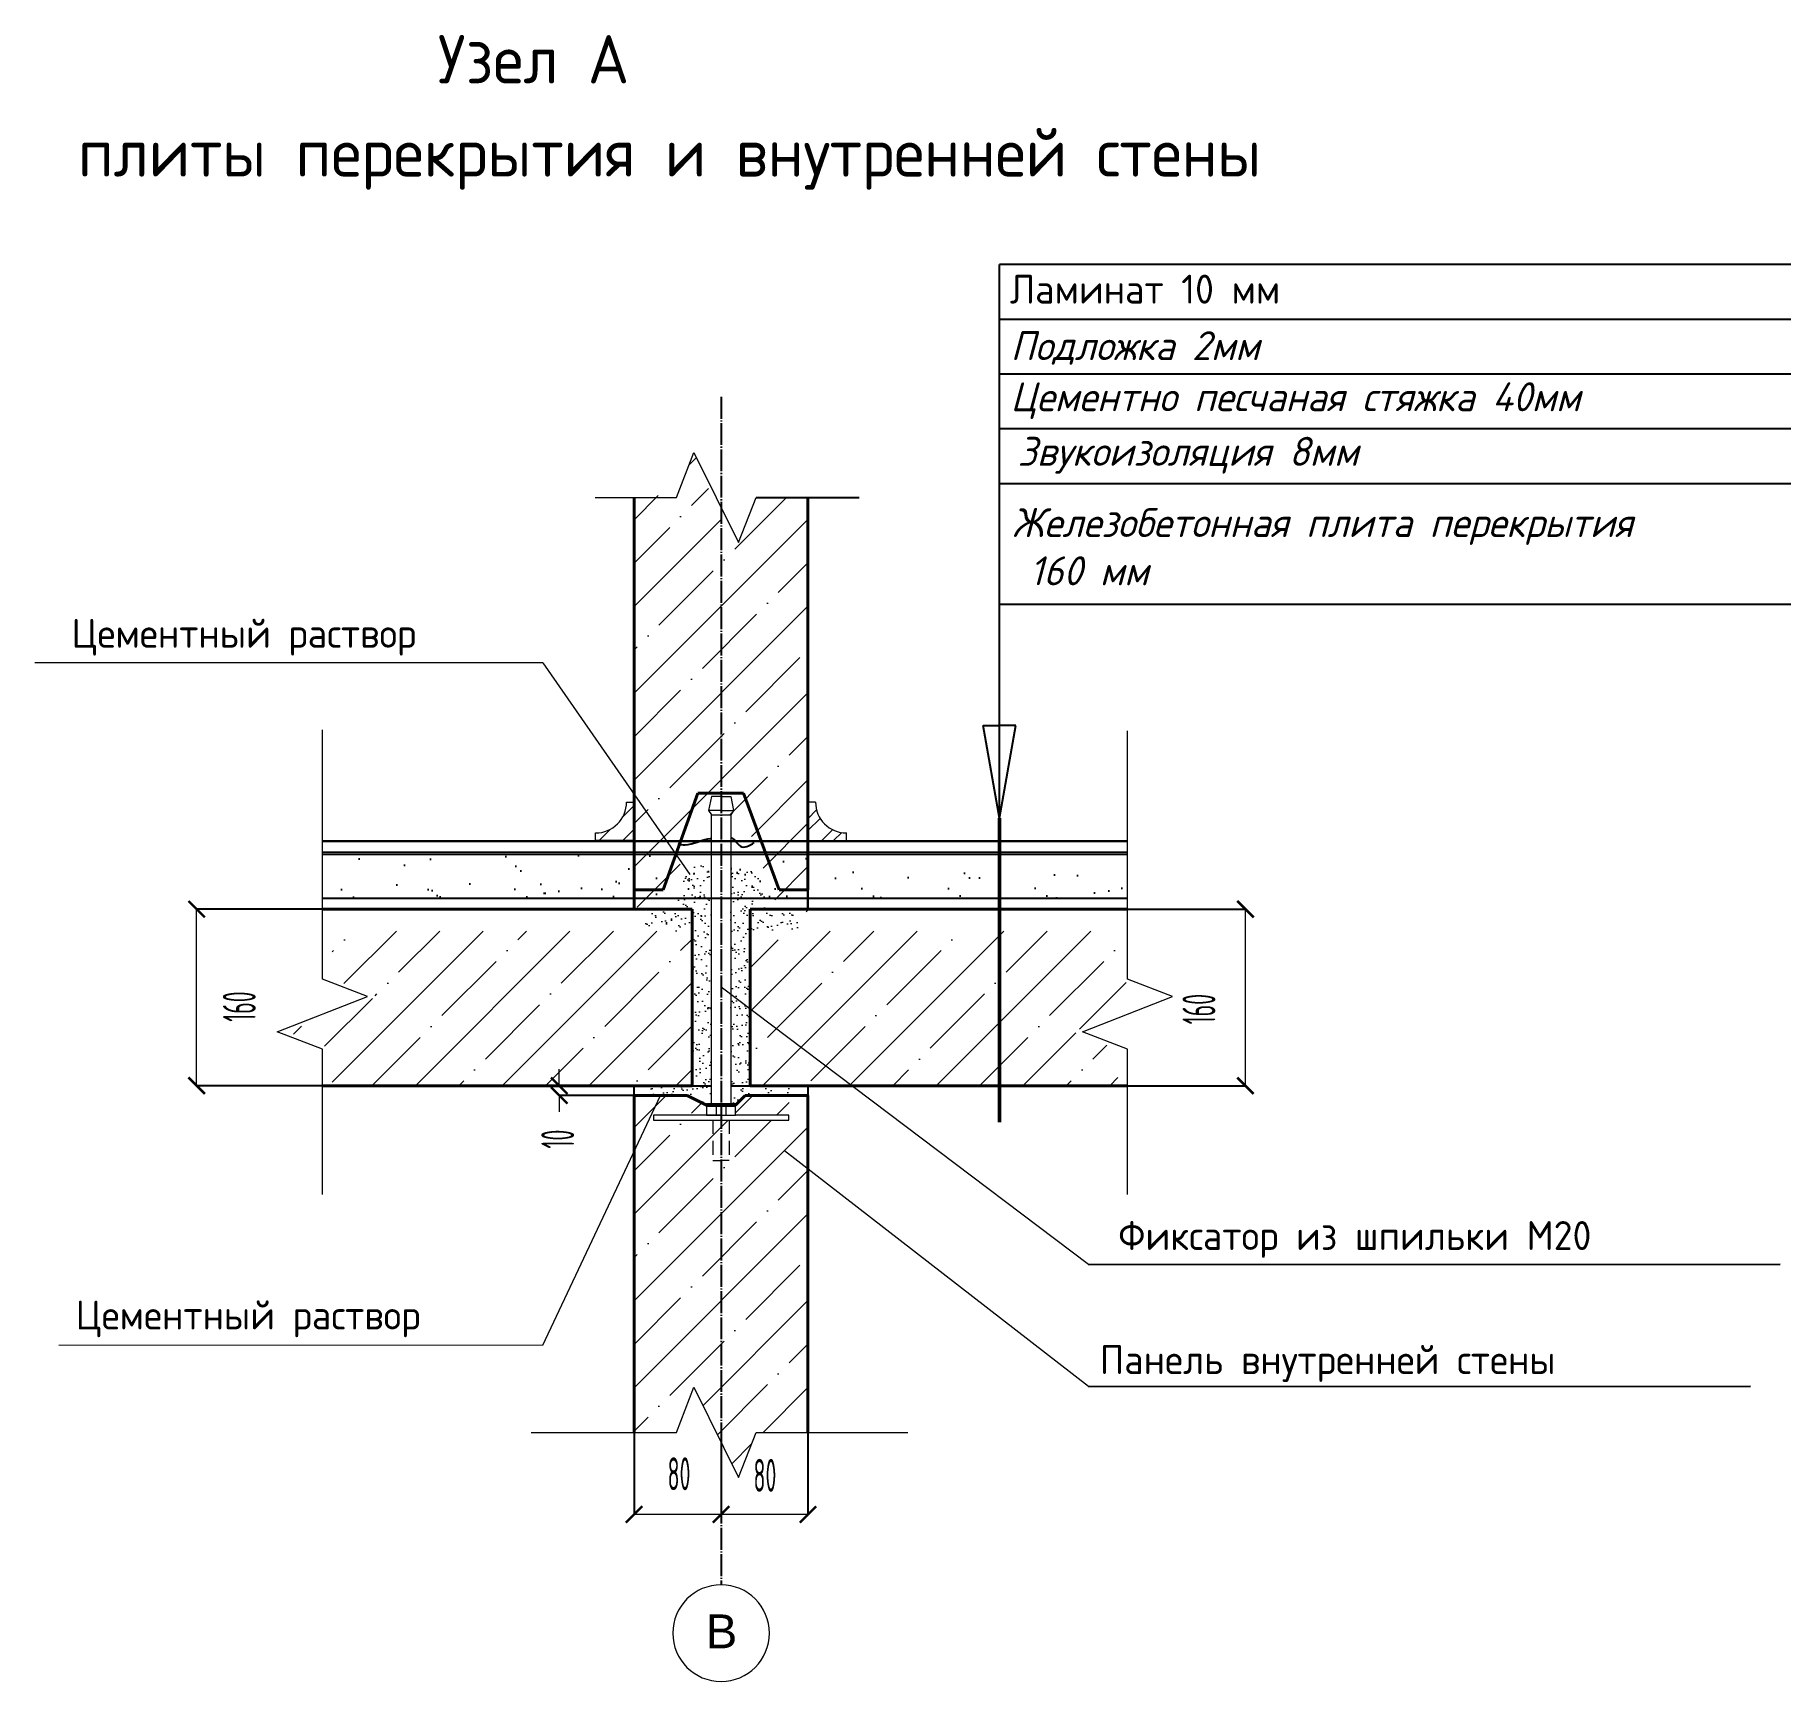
# Model space of a CAD drawing. Header units: millimetres. Extents: x 434 to 6015, y -4974 to 9674.
# Drawn here: x 572 to 2164, y 1725 to 3236 of the extents above; entities that cross this region are included whole.
import ezdxf

# ---------------------------------------------------------------- set-up
doc = ezdxf.new("R2010")
doc.units = ezdxf.units.MM
for name, pattern in [('DASHDOT_axis', [24, 20, -1.5, 1, -1.5]), ('JIS_02_2.0', [3, 2, -1]), ('штриховая', [19.05, 12.7, -6.35])]:
    doc.linetypes.add(name, pattern=pattern)
doc.layers.add('S-GRID-IDEN', color=7, linetype='Continuous', lineweight=9)
doc.layers.add('оси', color=1, linetype='JIS_02_2.0')
doc.styles.add('Arial', font='arial.ttf', dxfattribs={"height": 40})
doc.styles.add('DIM-GOST', font='gosta_w.shx', dxfattribs={"width": 0.6})
doc.styles.add('GOST Common', font='GOST_Common.ttf', dxfattribs={"height": 250})
doc.styles.add('GOST type B_I', font='', dxfattribs={"oblique": 15, "height": 300})
doc.styles.get('GOST type B_I').set_extended_font_data('GOST type B')
doc.dimstyles.new('M 50', dxfattribs={"dimtxt": 150, "dimasz": 40, "dimexe": 0, "dimexo": 0, "dimgap": 20, "dimtad": 1, "dimdec": 0, "dimrnd": 5, "dimdsep": 46, "dimtxsty": 'DIM-GOST', "dimblk": 'ARCHTICK', "dimcen": 2.5, "dimadec": 0, "dimazin": 0, "dimtfac": 1, "dimtdec": 0, "dimtofl": 0, "dimtmove": 2, "dimatfit": 3, "dimldrblk": 'ARCHTICK', "dimfxl": 1, "dimtolj": 1, "dimtzin": 0, "dimarcsym": 0})

msp = doc.modelspace()

# ---------------------------------------------------------------- texts
for s, height, style, p in [('Узел А', 44.1, 'GOST Common', (939.3, 3192.1)), ('Ламинат 10 мм', 26.392, 'GOST type B_I', (1461.5, 2991.2)), ('Цементный раствор', 26.392, 'GOST type B_I', (605.1, 2677.2)), ('Фиксатор из шпильки М20', 26.392, 'GOST type B_I', (1560.3, 2127.7)), ('Цементный раствор', 26.392, 'GOST type B_I', (608.9, 2055.2)), ('Панель внутренней стены', 26.392, 'GOST type B_I', (1543.5, 2014.5))]:
    msp.add_text(s, height=height, dxfattribs=dict(style=style)).set_placement(p)
at = {"insert": (2167.8, 3151.2), "char_height": 44.1, "attachment_point": 3, "style": 'GOST Common'}
msp.add_mtext_dynamic_manual_height_columns('\\pxqc;Стык  плиты перекрытия и внутренней стены', width=2213.856, gutter_width=110.2, heights=[0], dxfattribs=at)
at = {"char_height": 26.392, "width": 12180, "attachment_point": 1, "style": 'GOST type B_I'}
for s, insert in [('Подложка 2мм', (1462.1, 2966)), ('Цементно песчаная стяжка 40мм', (1462.1, 2919.4)), ('Звукоизоляция 8мм', (1468.4, 2869.6)), ('Железобетонная плита перекрытия\\P 160 мм', (1463.4, 2804.6))]:
    msp.add_mtext(s, dxfattribs=dict(at, insert=insert))

# ---------------------------------------------------------------- blocks, each defined once
blk = doc.blocks.new('_ArchTick')
at = {"color": 0, "linetype": 'ByBlock', "const_width": 0.15}
blk.add_lwpolyline([(-0.5, -0.5), (0.5, 0.5)], dxfattribs=at)
blk = doc.blocks.new('*D23')
at = {"layer": 'Defpoints', "color": 0, "linetype": 'ByBlock', "ltscale": 5, "transparency": 16777216}
for p in [(1561.5, 2438.7), (1676.4, 2438.7), (1560.9, 2277.6)]:
    blk.add_point(p, dxfattribs=at)
at = {"layer": 'оси', "color": 0, "linetype": 'ByBlock', "lineweight": -2, "ltscale": 5, "transparency": 16777216}
for p, q in [((1561.5, 2438.7), (1676.4, 2438.7)), ((1560.9, 2277.6), (1676.4, 2277.6))]:
    blk.add_line(p, q, dxfattribs=at)
at = {"layer": 'оси', "color": 0, "linetype": 'ByBlock', "lineweight": 0, "ltscale": 5, "transparency": 16777216}
blk.add_line((1676.4, 2277.6), (1676.4, 2438.7), dxfattribs=at)
at = {"layer": 'оси', "color": 0, "linetype": 'ByBlock', "lineweight": 0, "ltscale": 5, "transparency": 16777216, "xscale": 15, "yscale": 15, "zscale": 15}
for p, rotation in [((1676.4, 2438.7), 90), ((1676.4, 2277.6), 270)]:
    blk.add_blockref('_ArchTick', p, dxfattribs=dict(at, rotation=rotation))
at = {"layer": 'оси', "color": 0, "linetype": 'ByBlock', "ltscale": 5, "transparency": 16777216, "insert": (1634, 2347.5), "char_height": 300, "width": 225.857, "attachment_point": 5, "rotation": 90, "style": 'DIM-GOST'}
blk.add_mtext('\\A1;{\\H0.1x;160}', dxfattribs=at)
blk = doc.blocks.new('*D24')
at = {"layer": 'Defpoints', "color": 0, "linetype": 'ByBlock', "ltscale": 5, "transparency": 16777216}
for p in [(1118.5, 1961.3), (1197.9, 1961.3), (1118.5, 1886.4)]:
    blk.add_point(p, dxfattribs=at)
at = {"layer": 'оси', "color": 0, "linetype": 'ByBlock', "lineweight": -2, "ltscale": 5, "transparency": 16777216}
for p, q in [((1118.5, 1961.3), (1118.5, 1886.4)), ((1197.9, 1961.3), (1197.9, 1886.4))]:
    blk.add_line(p, q, dxfattribs=at)
at = {"layer": 'оси', "color": 0, "linetype": 'ByBlock', "lineweight": 0, "ltscale": 5, "transparency": 16777216}
blk.add_line((1197.9, 1886.4), (1118.5, 1886.4), dxfattribs=at)
at = {"layer": 'оси', "color": 0, "linetype": 'ByBlock', "lineweight": 0, "ltscale": 5, "transparency": 16777216, "xscale": 15, "yscale": 15, "zscale": 15, "rotation": 180}
blk.add_blockref('_ArchTick', (1118.5, 1886.4), dxfattribs=at)
at = {"layer": 'оси', "color": 0, "linetype": 'ByBlock', "lineweight": 0, "ltscale": 5, "transparency": 16777216, "xscale": 15, "yscale": 15, "zscale": 15}
blk.add_blockref('_ArchTick', (1197.9, 1886.4), dxfattribs=at)
at = {"layer": 'оси', "color": 0, "linetype": 'ByBlock', "ltscale": 5, "transparency": 16777216, "insert": (1159.5, 1923.5), "char_height": 300, "attachment_point": 5, "style": 'DIM-GOST'}
blk.add_mtext('\\A1;{\\H0.1x;80}', dxfattribs=at)
blk = doc.blocks.new('*D25')
at = {"layer": 'Defpoints', "color": 0, "linetype": 'ByBlock', "ltscale": 5, "transparency": 16777216}
for p in [(1197.9, 1961.3), (1277.2, 1961.3), (1197.9, 1886.4)]:
    blk.add_point(p, dxfattribs=at)
at = {"layer": 'оси', "color": 0, "linetype": 'ByBlock', "lineweight": -2, "ltscale": 5, "transparency": 16777216}
for p, q in [((1197.9, 1961.3), (1197.9, 1886.4)), ((1277.2, 1961.3), (1277.2, 1886.4))]:
    blk.add_line(p, q, dxfattribs=at)
at = {"layer": 'оси', "color": 0, "linetype": 'ByBlock', "lineweight": 0, "ltscale": 5, "transparency": 16777216}
blk.add_line((1277.2, 1886.4), (1197.9, 1886.4), dxfattribs=at)
at = {"layer": 'оси', "color": 0, "linetype": 'ByBlock', "lineweight": 0, "ltscale": 5, "transparency": 16777216, "xscale": 15, "yscale": 15, "zscale": 15, "rotation": 180}
blk.add_blockref('_ArchTick', (1197.9, 1886.4), dxfattribs=at)
at = {"layer": 'оси', "color": 0, "linetype": 'ByBlock', "lineweight": 0, "ltscale": 5, "transparency": 16777216, "xscale": 15, "yscale": 15, "zscale": 15}
blk.add_blockref('_ArchTick', (1277.2, 1886.4), dxfattribs=at)
at = {"layer": 'оси', "color": 0, "linetype": 'ByBlock', "ltscale": 5, "transparency": 16777216, "insert": (1237.9, 1922.1), "char_height": 300, "attachment_point": 5, "style": 'DIM-GOST'}
blk.add_mtext('\\A1;{\\H0.1x;80}', dxfattribs=at)
blk = doc.blocks.new('Ось сетки - Заголовок сетки - Окружность 5 мм-84278-Уровень 1')
at = {"layer": 'S-GRID-IDEN'}
blk.add_circle((0, 0), 5, dxfattribs=at)
blk = doc.blocks.new('*D30')
at = {"layer": 'Defpoints', "color": 0, "linetype": 'ByBlock', "ltscale": 5, "transparency": 16777216}
for p in [(1050.2, 2277.6), (1118.5, 2277.6), (1118.5, 2268.8)]:
    blk.add_point(p, dxfattribs=at)
at = {"layer": 'оси', "color": 0, "linetype": 'ByBlock', "lineweight": 0, "ltscale": 5, "transparency": 16777216}
for p, q in [((1050.2, 2277.6), (1050.2, 2292.6)), ((1050.2, 2268.8), (1050.2, 2253.8))]:
    blk.add_line(p, q, dxfattribs=at)
at = {"layer": 'оси', "color": 0, "linetype": 'ByBlock', "lineweight": -2, "ltscale": 5, "transparency": 16777216}
for p, q in [((1118.5, 2277.6), (1050.2, 2277.6)), ((1118.5, 2268.8), (1050.2, 2268.8))]:
    blk.add_line(p, q, dxfattribs=at)
at = {"layer": 'оси', "color": 0, "linetype": 'ByBlock', "lineweight": 0, "ltscale": 5, "transparency": 16777216, "xscale": 15, "yscale": 15, "zscale": 15}
for p, rotation in [((1050.2, 2277.6), 270), ((1050.2, 2268.8), 90)]:
    blk.add_blockref('_ArchTick', p, dxfattribs=dict(at, rotation=rotation))
at = {"layer": 'оси', "color": 0, "linetype": 'ByBlock', "ltscale": 5, "transparency": 16777216, "insert": (1048.8, 2228.9), "char_height": 300, "attachment_point": 5, "rotation": 90, "style": 'DIM-GOST'}
blk.add_mtext('\\A1;{\\H0.1x;10}', dxfattribs=at)
blk = doc.blocks.new('*D22')
at = {"layer": 'Defpoints', "color": 0, "linetype": 'ByBlock', "ltscale": 5, "transparency": 16777216}
for p in [(719.3, 2438.7), (834.2, 2438.7), (834.8, 2277.6)]:
    blk.add_point(p, dxfattribs=at)
at = {"layer": 'оси', "color": 0, "linetype": 'ByBlock', "lineweight": -2, "ltscale": 5, "transparency": 16777216}
for p, q in [((834.2, 2438.7), (719.3, 2438.7)), ((834.8, 2277.6), (719.3, 2277.6))]:
    blk.add_line(p, q, dxfattribs=at)
at = {"layer": 'оси', "color": 0, "linetype": 'ByBlock', "lineweight": 0, "ltscale": 5, "transparency": 16777216}
blk.add_line((719.3, 2277.6), (719.3, 2438.7), dxfattribs=at)
at = {"layer": 'оси', "color": 0, "linetype": 'ByBlock', "lineweight": 0, "ltscale": 5, "transparency": 16777216, "xscale": 15, "yscale": 15, "zscale": 15}
for p, rotation in [((719.3, 2438.7), 90), ((719.3, 2277.6), 270)]:
    blk.add_blockref('_ArchTick', p, dxfattribs=dict(at, rotation=rotation))
at = {"layer": 'оси', "color": 0, "linetype": 'ByBlock', "ltscale": 5, "transparency": 16777216, "insert": (758.2, 2349.8), "char_height": 300, "width": 14647.449, "attachment_point": 5, "rotation": 90, "style": 'DIM-GOST'}
blk.add_mtext('\\A1;{\\H0.1x;160}', dxfattribs=at)

# ---------------------------------------------------------------- dimensions: what is measured, and where the dimension line sits
at = {"layer": 'оси', "linetype": 'ByBlock', "ltscale": 5}
for base, p1, p2, angle, text, picture, middle in [((719.3, 2438.7), (834.8, 2277.6), (834.2, 2438.7), 90, '{\\H0.1x;160}', '*D22', (758.2, 2349.8)), ((1050.2, 2277.6), (1118.5, 2268.8), (1118.5, 2277.6), 90, '{\\H0.1x;10}', '*D30', (1048.8, 2228.9)), ((1676.4, 2438.7), (1560.9, 2277.6), (1561.5, 2438.7), 90, '{\\H0.1x;160}', '*D23', (1634, 2347.5)), ((1118.5, 1886.4), (1197.9, 1961.3), (1118.5, 1961.3), 180, '{\\H0.1x;80}', '*D24', (1159.5, 1923.5)), ((1197.9, 1886.4), (1277.2, 1961.3), (1197.9, 1961.3), 180, '{\\H0.1x;80}', '*D25', (1237.9, 1922.1))]:
    dim = msp.add_linear_dim(base=base, p1=p1, p2=p2, angle=angle, text=text, dimstyle='M 50', override={"dimtxt": 300, "dimasz": 15, "dimlwd": 0}, dxfattribs=at)
    dim.commit()
    dim.dimension.update_dxf_attribs({"geometry": picture, "text_midpoint": middle, "dimtype": 160})

# ---------------------------------------------------------------- hatches: boundary and pattern name
at = {"lineweight": 9}
h = msp.add_hatch(dxfattribs=at)
h.set_pattern_fill('ANSI35', scale=8.82, style=0)
h.set_pattern_definition([(45, (-9106.09, -4420.72), (-39.60293, 39.60293), []), (45, (-9066.49, -4420.72), (-39.60293, 39.60293), [70.00875, -14.00175, 0, -14.00175])])
h.paths.add_polyline_path([(1559.9, 2277.6), (1559.9, 2310.9), (1518.8, 2326.9), (1601, 2358.9), (1559.9, 2374.9), (1559.9, 2418.7), (1224.3, 2418.7), (1224.3, 2277.6), (1268.4, 2277.6)])
h.paths.add_polyline_path([(1127.3, 2277.6), (1171.4, 2277.6), (1171.4, 2418.7), (842.9, 2418.7), (842.9, 2374.9), (884, 2358.9), (801.8, 2326.9), (842.9, 2310.9), (842.9, 2277.6)])
h.paths.add_polyline_path([(1118.5, 2436.4), (1147.5, 2438.6), (1175.7, 2526.8), (1197.9, 2524.6), (1197.9, 2794.4), (1173.1, 2855.5), (1158.2, 2817.4), (1118.5, 2814.4)])
h.paths.add_polyline_path([(1197.9, 2524.6), (1218.3, 2524.6), (1250.8, 2436.4), (1277.2, 2436.4), (1277.2, 2814.4), (1229.8, 2814.4), (1213.8, 2773.3), (1197.9, 2794.4)])
h.paths.add_polyline_path([(1277.2, 2268.8), (1219.9, 2268.8), (1211.1, 2260), (1211.1, 2250.7), (1250.8, 2250.7), (1250.8, 2246.3), (1197.9, 2246.3), (1194.3, 1959.6), (1213.8, 1920.2), (1229.8, 1961.3), (1277.2, 1961.3)])
h.paths.add_polyline_path([(1118.5, 1961.3), (1157.1, 1961.3), (1173.1, 2002.4), (1194.3, 1959.6), (1197.9, 2246.3), (1144.9, 2246.3), (1144.9, 2250.7), (1184.6, 2250.7), (1184.6, 2260), (1175.8, 2268.8), (1118.5, 2268.8)])
h = msp.add_hatch(dxfattribs=at)
h.set_pattern_fill('ANSI32', scale=61.74, style=0)
h.set_pattern_definition([(45, (-10662.921, 11554.203), (-16.37129, 16.37129), []), (45, (-10652.007, 11554.203), (-16.37129, 16.37129), [])])
h.paths.add_polyline_path([(1111.7, 2536.4), (1118.7, 2536.4), (1118.7, 2501.2), (1083.4, 2501.2), (1083.4, 2508.2, 0.414214)])
h = msp.add_hatch(dxfattribs=at)
h.set_pattern_fill('ANSI32', scale=61.74, style=0)
h.set_pattern_definition([(45, (-10645.281, 11554.203), (-16.37129, 16.37129), []), (45, (-10634.367, 11554.203), (-16.37129, 16.37129), [])])
h.paths.add_polyline_path([(1284, 2536.4), (1277, 2536.4), (1277, 2501.2), (1312.3, 2501.2), (1312.3, 2508.2, -0.414214)])
h = msp.add_hatch()
h.set_pattern_fill('AR-SAND', color=256)
h.set_pattern_definition([(37.5, (-223541.11, -66111.193), (-1.600031, 48.941324), [0, -38.608, 0, -43.18, 0, -41.275]), (7.5, (-223541.11, -66111.19), (44.952328, 71.68251), [0, -20.828, 0, -34.798, 0, -13.335]), (327.5, (-223572.352, -66111.193), (79.099237, 0.1437185), [0, -12.7, 0, -45.72, 0, -59.69]), (317.5, (-223572.35, -66111.19), (76.355645, 22.292932), [0, -6.35, 0, -29.972, 0, -34.29])])
h.paths.add_polyline_path([(834, 2488.7), (834, 2448.7), (1568.7, 2448.8), (1568.7, 2488.8)])
h = msp.add_hatch(dxfattribs=at)
h.set_pattern_fill('AR-SAND', scale=0.2646, style=0)
h.set_pattern_definition([(37.5, (-9106.093, -4420.721), (-0.423368, 12.949874), [0, -10.215677, 0, -11.425428, 0, -10.921365]), (7.5, (-9106.093, -4420.721), (11.894386, 18.967192), [0, -5.511089, 0, -9.207551, 0, -3.528441]), (327.5, (-9114.359, -4420.721), (20.929658, 0.038028), [0, -3.36042, 0, -12.097512, 0, -15.793974]), (317.5, (-9114.36, -4420.721), (20.203704, 5.89871), [0, -1.68021, 0, -7.930591, 0, -9.073134])])
edge = h.paths.add_edge_path()
edge.add_spline(control_points=[(1228.2, 2479.5), (1223.5, 2476.4), (1215.6, 2472.4), (1210.7, 2482.2), (1207.3, 2483.8), (1206.7, 2484)], knot_values=[481.303803, 481.303803, 481.303803, 481.303803, 635.885937, 749.023022, 773.129675, 773.129675, 773.129675, 773.129675], degree=3, periodic=0)
edge.add_line((1206.7, 2484), (1206.7, 2277.6))
edge.add_line((1206.7, 2277.6), (1224.3, 2277.6))
edge.add_line((1224.3, 2277.6), (1224.3, 2418.7))
edge.add_line((1224.3, 2418.7), (1268.4, 2418.7))
edge.add_line((1268.4, 2418.7), (1268.4, 2436.4))
edge.add_line((1268.4, 2436.4), (1242, 2436.4))
edge.add_line((1242, 2436.4), (1228.2, 2479.5))
edge = h.paths.add_edge_path()
edge.add_spline(control_points=[(1189, 2483.2), (1188.7, 2483.2), (1183.2, 2483), (1176.4, 2475.7), (1169.3, 2477.9), (1167.3, 2478.7)], knot_values=[24.035978, 24.035978, 24.035978, 24.035978, 33.948113, 215.95086, 285.322591, 285.322591, 285.322591, 285.322591], degree=3, periodic=0)
edge.add_line((1167.3, 2478.7), (1153.8, 2436.4))
edge.add_line((1153.8, 2436.4), (1127.3, 2436.4))
edge.add_line((1127.3, 2436.4), (1127.3, 2418.7))
edge.add_line((1127.3, 2418.7), (1171.4, 2418.7))
edge.add_line((1171.4, 2418.7), (1171.4, 2277.6))
edge.add_line((1171.4, 2277.6), (1189, 2277.6))
edge.add_line((1189, 2277.6), (1189, 2483.2))
h.paths.add_polyline_path([(1189, 2277.6), (1127.3, 2277.6), (1127.3, 2268.8), (1175.8, 2268.8), (1184.6, 2260), (1189, 2260)])
h.paths.add_polyline_path([(1268.4, 2277.6), (1206.7, 2277.6), (1206.7, 2268.8), (1206.7, 2260), (1211.1, 2260), (1219.9, 2268.8), (1268.4, 2268.8)])

# ---------------------------------------------------------------- linework, layer by layer
for p, q in [((1452, 2521.8), (1452, 3026.8)), ((2264.5, 3026.8), (1452, 3026.8)), ((2264.5, 2976.8), (1452, 2976.8)), ((2264.5, 2926.8), (1452, 2926.8)), ((2264.5, 2876.8), (1452, 2876.8)), ((2264.5, 2826.8), (1452, 2826.8)), ((1229.8, 2814.4), (1323.8, 2814.4)), ((2264.5, 2716.8), (1452, 2716.8)), ((1452, 2521.8), (1437, 2606.3)), ((1437, 2606.3), (1452, 2606.3)), ((1452, 2521.8), (1467, 2606.3)), ((1467, 2606.3), (1452, 2606.3)), ((834, 2490.7), (1568.7, 2490.8)), ((834, 2488.7), (1568.7, 2488.8)), ((834, 2448.7), (1568.7, 2448.8)), ((1533.2, 2114.6), (2164.4, 2114.7)), ((1533.2, 2003.3), (2137.4, 2003.4))]:
    msp.add_line(p, q)
at = {"linetype": 'DASHDOT_axis'}
msp.add_line((1197.9, 2906.2), (1197.9, 1822.2), dxfattribs=at)
at = {"color": 7, "lineweight": 13}
for p, q in [((1157.1, 2814.4), (1173.1, 2855.5)), ((1173.1, 2855.5), (1213.8, 2773.3)), ((1083.1, 2814.4), (1157.1, 2814.4)), ((1213.8, 2773.3), (1229.8, 2814.4)), ((834, 2374.9), (834, 2602.4)), ((1568.8, 2374.9), (1568.8, 2601.5)), ((1277, 2502), (1277, 2497.6)), ((875.2, 2358.9), (834, 2374.9)), ((1609.9, 2358.9), (1568.8, 2374.9)), ((792.9, 2326.9), (875.2, 2358.9)), ((1527.7, 2326.9), (1609.9, 2358.9)), ((834, 2310.9), (792.9, 2326.9)), ((1568.8, 2310.9), (1527.7, 2326.9)), ((834, 2178.4), (834, 2310.9)), ((1568.8, 2178.4), (1568.8, 2310.9)), ((1157.1, 1961.3), (1173.1, 2002.4)), ((1173.1, 2002.4), (1213.8, 1920.2)), ((1024.6, 1961.3), (1157.1, 1961.3)), ((1213.8, 1920.2), (1229.8, 1961.3)), ((1229.8, 1961.3), (1368.2, 1961.3))]:
    msp.add_line(p, q, dxfattribs=at)
at = {"color": 7, "lineweight": 40}
for p, q in [((1118.5, 2456.4), (1118.5, 2814.4)), ((1277.2, 2456.4), (1277.2, 2814.4)), ((1144.9, 2456.4), (1176.7, 2544.6)), ((1197.9, 2544.6), (1176.7, 2544.6)), ((1197.9, 2544.6), (1218.3, 2544.6)), ((1218.3, 2544.6), (1250.8, 2456.4)), ((1118.5, 2438.7), (1118.5, 2456.4)), ((1118.5, 2456.4), (1144.9, 2456.4)), ((1118.5, 2456.4), (1144.9, 2456.4)), ((1277.2, 2456.4), (1250.8, 2456.4)), ((1250.8, 2456.4), (1277.2, 2456.4)), ((1171.4, 2438.7), (834, 2438.7)), ((1171.4, 2277.6), (1171.4, 2438.7)), ((1224.3, 2277.6), (1224.3, 2438.7)), ((1224.3, 2438.7), (1568.8, 2438.7)), ((1171.4, 2277.6), (834, 2277.6)), ((1224.3, 2277.6), (1568.8, 2277.6)), ((1118.5, 1961.3), (1118.5, 2268.8)), ((1118.5, 2268.8), (1167, 2268.8)), ((1167, 2268.8), (1184.6, 2260)), ((1219.9, 2268.8), (1211.1, 2260)), ((1219.9, 2268.8), (1277.2, 2268.8)), ((1277.2, 2268.8), (1277.2, 1961.3))]:
    msp.add_line(p, q, dxfattribs=at)
at = {"color": 7, "linetype": 'ByBlock', "lineweight": 9}
for p, q in [((1035.2, 2663.4), (571.7, 2663.4)), ((1035.2, 2041), (593.5, 2040.6))]:
    msp.add_line(p, q, dxfattribs=at)
at = {"color": 7, "linetype": 'Continuous', "lineweight": 9}
for p, q in [((1035.2, 2663.4), (1169.5, 2470.3)), ((1533.2, 2114.6), (1197.9, 2367.4)), ((1035.2, 2041), (1142.7, 2268.8)), ((1533.2, 2003.3), (1255.7, 2218.1))]:
    msp.add_line(p, q, dxfattribs=at)
at = {"color": 7, "lineweight": 15}
for p, q in [((1213.7, 2544.6), (1176.7, 2544.6)), ((1189, 2541.5), (1186.4, 2528.7)), ((1197.9, 2541.5), (1189, 2541.5)), ((1197.9, 2541.5), (1206.7, 2541.5)), ((1206.7, 2541.5), (1209.3, 2528.7)), ((1197.9, 2528.7), (1186.4, 2528.7)), ((1186.4, 2528.7), (1189, 2524.7)), ((1189, 2260), (1189, 2524.7)), ((1189, 2524.7), (1197.9, 2524.7)), ((1197.9, 2528.7), (1209.3, 2528.7)), ((1197.9, 2524.7), (1206.7, 2524.7)), ((1209.3, 2528.7), (1206.7, 2524.7)), ((1206.7, 2524.7), (1206.7, 2268.8)), ((1206.7, 2268.8), (1206.7, 2260)), ((1197.9, 2250.7), (1136.1, 2250.7)), ((1136.1, 2250.7), (1136.1, 2246.3)), ((1136.1, 2246.3), (1259.6, 2246.3)), ((1184.6, 2260), (1184.6, 2250.7)), ((1184.6, 2250.7), (1211.1, 2250.7)), ((1193.5, 2260), (1193.5, 2250.7)), ((1202.3, 2260), (1202.3, 2250.7)), ((1211.1, 2250.7), (1211.1, 2260)), ((1259.6, 2250.7), (1211.1, 2250.7)), ((1259.6, 2246.3), (1259.6, 2250.7))]:
    msp.add_line(p, q, dxfattribs=at)
at = {"color": 7}
for p, q in [((1277.2, 2528.3), (1277.2, 2537.1)), ((1277.2, 2447.6), (1277.2, 2528.3)), ((1277.2, 2456.4), (1277.2, 2438.7)), ((1277.2, 2438.7), (1277.2, 2447.6)), ((1118.5, 2268.8), (1118.5, 2277.6)), ((1118.5, 2277.6), (1189, 2277.6)), ((1206.7, 2277.6), (1277.2, 2277.6)), ((1277.2, 2277.6), (1277.2, 2268.8))]:
    msp.add_line(p, q, dxfattribs=at)
at = {"color": 7, "lineweight": 50}
msp.add_line((1451.9, 2244.2), (1452, 2521.8), dxfattribs=at)
at = {"lineweight": 30}
msp.add_line((834, 2500.7), (1568.7, 2500.8), dxfattribs=at)
at = {"color": 7, "lineweight": 53}
for p, q in [((1189, 2260), (1184.6, 2260)), ((1206.7, 2260), (1189, 2260)), ((1211.1, 2260), (1206.7, 2260))]:
    msp.add_line(p, q, dxfattribs=at)
at = {"linetype": 'штриховая', "lineweight": 9}
for p, q in [((1190.4, 2246.3), (1190.4, 2209.5)), ((1205.3, 2246.3), (1205.3, 2209.5)), ((1190.4, 2209.5), (1197.9, 2209.5)), ((1205.3, 2209.5), (1197.9, 2209.5))]:
    msp.add_line(p, q, dxfattribs=at)
at = {"color": 7, "lineweight": 15}
for points in [[(1111.7, 2536.4), (1118.7, 2536.4), (1118.7, 2501.2), (1083.4, 2501.2), (1083.4, 2508.2)], [(1284, 2536.4), (1277, 2536.4), (1277, 2501.2), (1312.3, 2501.2), (1312.3, 2508.2)]]:
    msp.add_lwpolyline(points, dxfattribs=at)
for centre, start, end in [((1083.4, 2536.4), 270, 0), ((1312.3, 2536.4), 180, 270)]:
    msp.add_arc(centre, 28.2, start, end, dxfattribs=at)
at = {"color": 0}
for points, knots in [([(1158.5, 2498.7), (1160.5, 2497.9), (1167.6, 2495.7), (1183.2, 2503), (1188.7, 2503.2), (1189, 2503.2)], [24.035978, 24.035978, 24.035978, 24.035978, 93.407708, 275.410456, 285.322591, 285.322591, 285.322591, 285.322591]), ([(1206.7, 2504), (1207.3, 2503.8), (1210.7, 2502.2), (1215.6, 2492.4), (1223.5, 2496.4), (1228.2, 2499.5)], [481.303803, 481.303803, 481.303803, 481.303803, 505.410456, 618.547541, 773.129675, 773.129675, 773.129675, 773.129675])]:
    msp.add_open_spline(points, degree=3, knots=knots, dxfattribs=at)

# ---------------------------------------------------------------- block references
at = {"linetype": 'Continuous', "xscale": -8.819999999999995, "yscale": 8.819999999999995, "zscale": 8.819999999999995, "rotation": 180}
msp.add_blockref('Ось сетки - Заголовок сетки - Окружность 5 мм-84278-Уровень 1', (1197.9, 1778.1), dxfattribs=at)

msp.set_redraw_order([(e.dxf.handle, doc.entitydb.next_handle()) for e in msp.query("TEXT MTEXT ATTDEF DIMENSION ARC_DIMENSION")])  # texts and dimensions are drawn at this point

# ---------------------------------------------------------------- next in the draw order: texts
at = {"color": 7, "insert": (1198.3, 1795.2), "char_height": 30.9, "width": 29.807, "attachment_point": 2, "line_spacing_factor": 0.941778, "style": 'Arial', "bg_fill": 3, "box_fill_scale": 1.25, "bg_fill_color": 256, "bg_fill_true_color": 13158600, "bg_fill_transparency": 0}
msp.add_mtext('В', dxfattribs=at)

doc.saveas('drawing.dxf')
